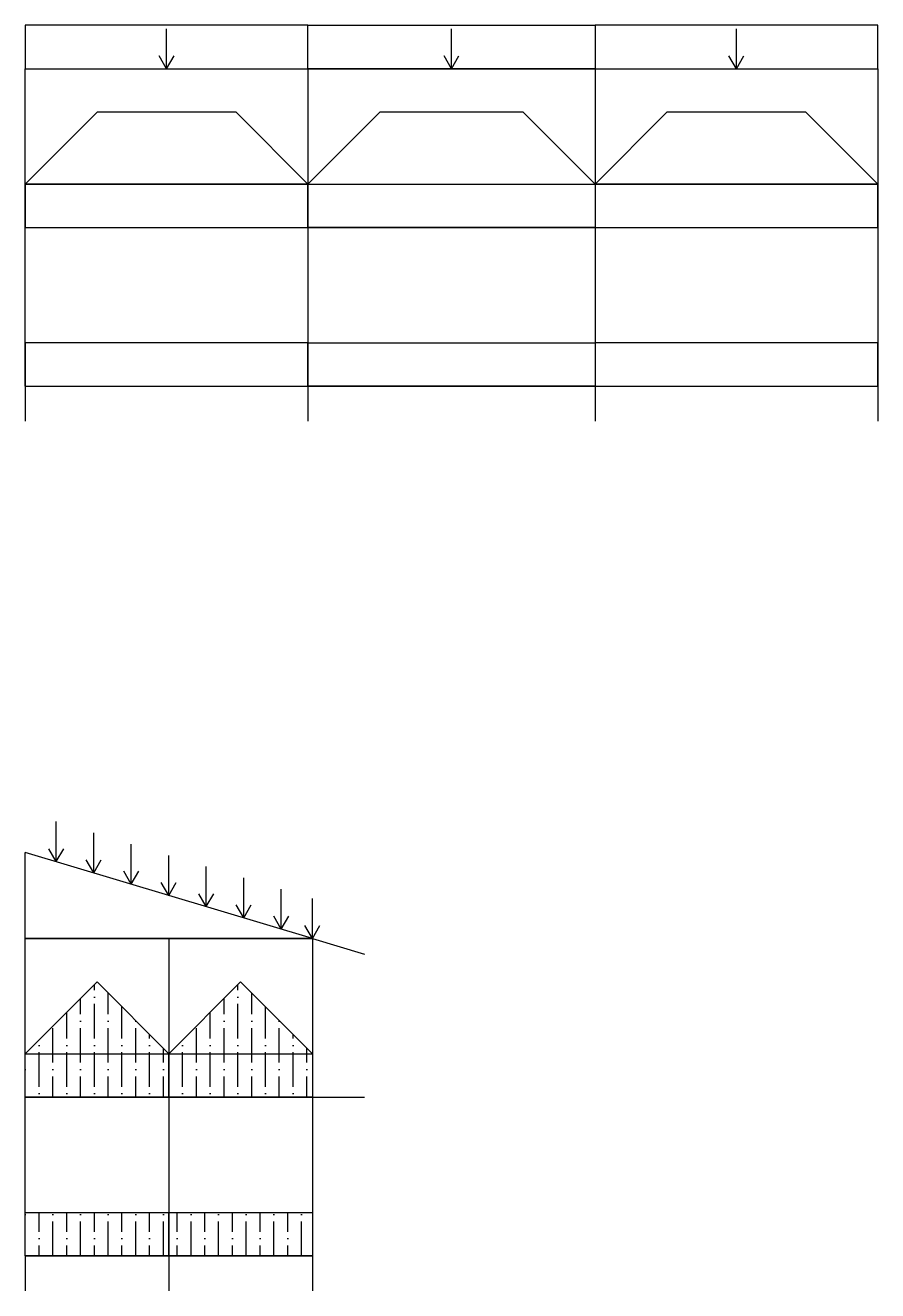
# Model space of a CAD drawing. Header units: metres. Extents: x -45.5 to 19.6, y -1 to 28.3.
# Drawn here: x 0 to 19.6, y -0.8 to 28.3 of the extents above; entities that cross this region are included whole.
import ezdxf

# ---------------------------------------------------------------- set-up
doc = ezdxf.new("R2010")
doc.units = ezdxf.units.M

msp = doc.modelspace()

# ---------------------------------------------------------------- hatches: boundary and pattern name
h = msp.add_hatch()
h.set_pattern_fill('ANSI36', color=256, scale=0.1, angle=45)
h.paths.add_polyline_path([(3.3, 3.65), (0, 3.65), (0, 4.65), (3.3, 4.65)])
h.paths.add_polyline_path([(0, 4.65), (3.3, 4.65), (1.65, 6.3)])
h = msp.add_hatch()
h.set_pattern_fill('ANSI36', color=256, scale=0.1, angle=45)
h.set_pattern_definition([(90, (3.3, 0), (-0.3175, 0.555625), [0.79375, -0.15875, 0, -0.15875])])
h.paths.add_polyline_path([(6.6, 3.65), (3.3, 3.65), (3.3, 4.65), (6.6, 4.65)])
h.paths.add_polyline_path([(3.3, 4.65), (6.6, 4.65), (4.95, 6.3)])
h = msp.add_hatch()
h.set_pattern_fill('ANSI36', color=256, scale=0.1, angle=45)
h.paths.add_polyline_path([(3.3, 0), (0, 0), (0, 1), (3.3, 1)])
h.paths.add_polyline_path([(6.6, 0), (3.3, 0), (3.3, 1), (6.6, 1)])

# ---------------------------------------------------------------- linework, layer by layer
for p, q in [((3.25, 27.3), (3.25, 28.22083)), ((9.8, 27.3), (9.8, 28.22083)), ((16.35, 27.3), (16.35, 28.22083)), ((3.25, 27.3), (3.0786, 27.59688)), ((3.25, 27.3), (3.4214, 27.59688)), ((9.8, 27.3), (9.6286, 27.59688)), ((9.8, 27.3), (9.9714, 27.59688)), ((16.35, 27.3), (16.1786, 27.59688)), ((16.35, 27.3), (16.5214, 27.59688)), ((0, 23.65), (0, 27.3)), ((0, 27.3), (6.5, 27.3)), ((6.5, 27.3), (6.5, 23.65)), ((6.5, 27.3), (13.1, 27.3)), ((13.1, 27.3), (13.1, 23.65)), ((13.1, 27.3), (19.6, 27.3)), ((19.6, 27.3), (19.6, 23.65)), ((0, 20), (0, 23.65)), ((0, 23.65), (6.5, 23.65)), ((6.5, 23.65), (6.5, 20)), ((6.5, 23.65), (13.1, 23.65)), ((13.1, 23.65), (13.1, 20)), ((13.1, 23.65), (19.6, 23.65)), ((19.6, 23.65), (19.6, 20)), ((0, 20), (6.5, 20)), ((0, 20), (0, 19.2)), ((6.5, 20), (13.1, 20)), ((6.5, 20), (6.5, 19.2)), ((13.1, 20), (19.6, 20)), ((13.1, 20), (13.1, 19.2)), ((19.6, 20), (19.6, 19.2)), ((0.71211, 9.06645), (0.71211, 9.98728)), ((1.57415, 8.80783), (1.57415, 9.72866)), ((0.71211, 9.06645), (0.54071, 9.36333)), ((0.71211, 9.06645), (0.88352, 9.36333)), ((2.43619, 8.5492), (2.43619, 9.47004)), ((1.57415, 8.80783), (1.40275, 9.10471)), ((1.57415, 8.80783), (1.74556, 9.10471)), ((3.29823, 8.29058), (3.29823, 9.21141)), ((2.43619, 8.5492), (2.26479, 8.84608)), ((2.43619, 8.5492), (2.6076, 8.84608)), ((4.16027, 8.03195), (4.16027, 8.95279)), ((3.29823, 8.29058), (3.12683, 8.58746)), ((3.29823, 8.29058), (3.46964, 8.58746)), ((5.02231, 7.77333), (5.02231, 8.69416)), ((4.16027, 8.03195), (3.98887, 8.32883)), ((4.16027, 8.03195), (4.33168, 8.32883)), ((5.88436, 7.5147), (5.88436, 8.43554)), ((6.6, 7.3), (6.6, 8.22083)), ((5.02231, 7.77333), (4.85091, 8.07021)), ((5.02231, 7.77333), (5.19372, 8.07021)), ((5.88436, 7.5147), (5.71295, 7.81159)), ((5.88436, 7.5147), (6.05576, 7.81159)), ((6.6, 7.3), (6.4286, 7.59688)), ((6.6, 7.3), (6.7714, 7.59688)), ((0, 3.65), (0, 7.3)), ((0, 7.3), (3.3, 7.3)), ((3.3, 7.3), (3.3, 3.65)), ((3.3, 7.3), (6.6, 7.3)), ((6.6, 7.3), (6.6, 3.65)), ((6.6, 7.3), (7.8, 6.93998)), ((0, 0), (0, 3.65)), ((0, 3.65), (3.3, 3.65)), ((3.3, 3.65), (3.3, 0)), ((3.3, 3.65), (6.6, 3.65)), ((6.6, 3.65), (6.6, 0)), ((6.6, 3.65), (7.8, 3.65)), ((0, 0), (3.3, 0)), ((0, 0), (0, -0.8)), ((3.3, 0), (6.6, 0)), ((3.3, 0), (3.3, -0.8)), ((6.6, 0), (6.6, -0.8))]:
    msp.add_line(p, q)
at = {"flags": 128}
for points in [[(0, 27.3), (6.5, 27.3), (6.5, 28.3), (0, 28.3), (0, 27.3)], [(6.5, 28.3), (13.1, 28.3), (13.1, 27.3), (6.5, 27.3), (6.5, 28.3)], [(13.1, 27.3), (19.6, 27.3), (19.6, 28.3), (13.1, 28.3), (13.1, 27.3)], [(0, 23.65), (6.5, 23.65), (6.5, 24.65), (0, 24.65), (0, 23.65)], [(6.5, 24.65), (13.1, 24.65), (13.1, 23.65), (6.5, 23.65), (6.5, 24.65)], [(13.1, 23.65), (19.6, 23.65), (19.6, 24.65), (13.1, 24.65), (13.1, 23.65)], [(0, 20), (6.5, 20), (6.5, 21), (0, 21), (0, 20)], [(6.5, 21), (13.1, 21), (13.1, 20), (6.5, 20), (6.5, 21)], [(13.1, 20), (19.6, 20), (19.6, 21), (13.1, 21), (13.1, 20)], [(6.6, 7.3), (0, 9.28009)], [(6.6, 7.3), (0, 7.3), (0, 9.28009)]]:
    msp.add_lwpolyline(points, dxfattribs=at)
for points in [[(1.65, 26.3), (0, 24.65), (6.5, 24.65), (4.85, 26.3)], [(8.15, 26.3), (6.5, 24.65), (13.1, 24.65), (11.45, 26.3)], [(14.75, 26.3), (13.1, 24.65), (19.6, 24.65), (17.95, 26.3)], [(0, 4.65), (3.3, 4.65), (1.65, 6.3)], [(3.3, 4.65), (6.6, 4.65), (4.95, 6.3)], [(3.3, 3.65), (0, 3.65), (0, 4.65), (3.3, 4.65)], [(6.6, 3.65), (3.3, 3.65), (3.3, 4.65), (6.6, 4.65)], [(3.3, 0), (0, 0), (0, 1), (3.3, 1)], [(6.6, 0), (3.3, 0), (3.3, 1), (6.6, 1)]]:
    msp.add_lwpolyline(points, close=True, dxfattribs=at)

doc.saveas('drawing.dxf')
